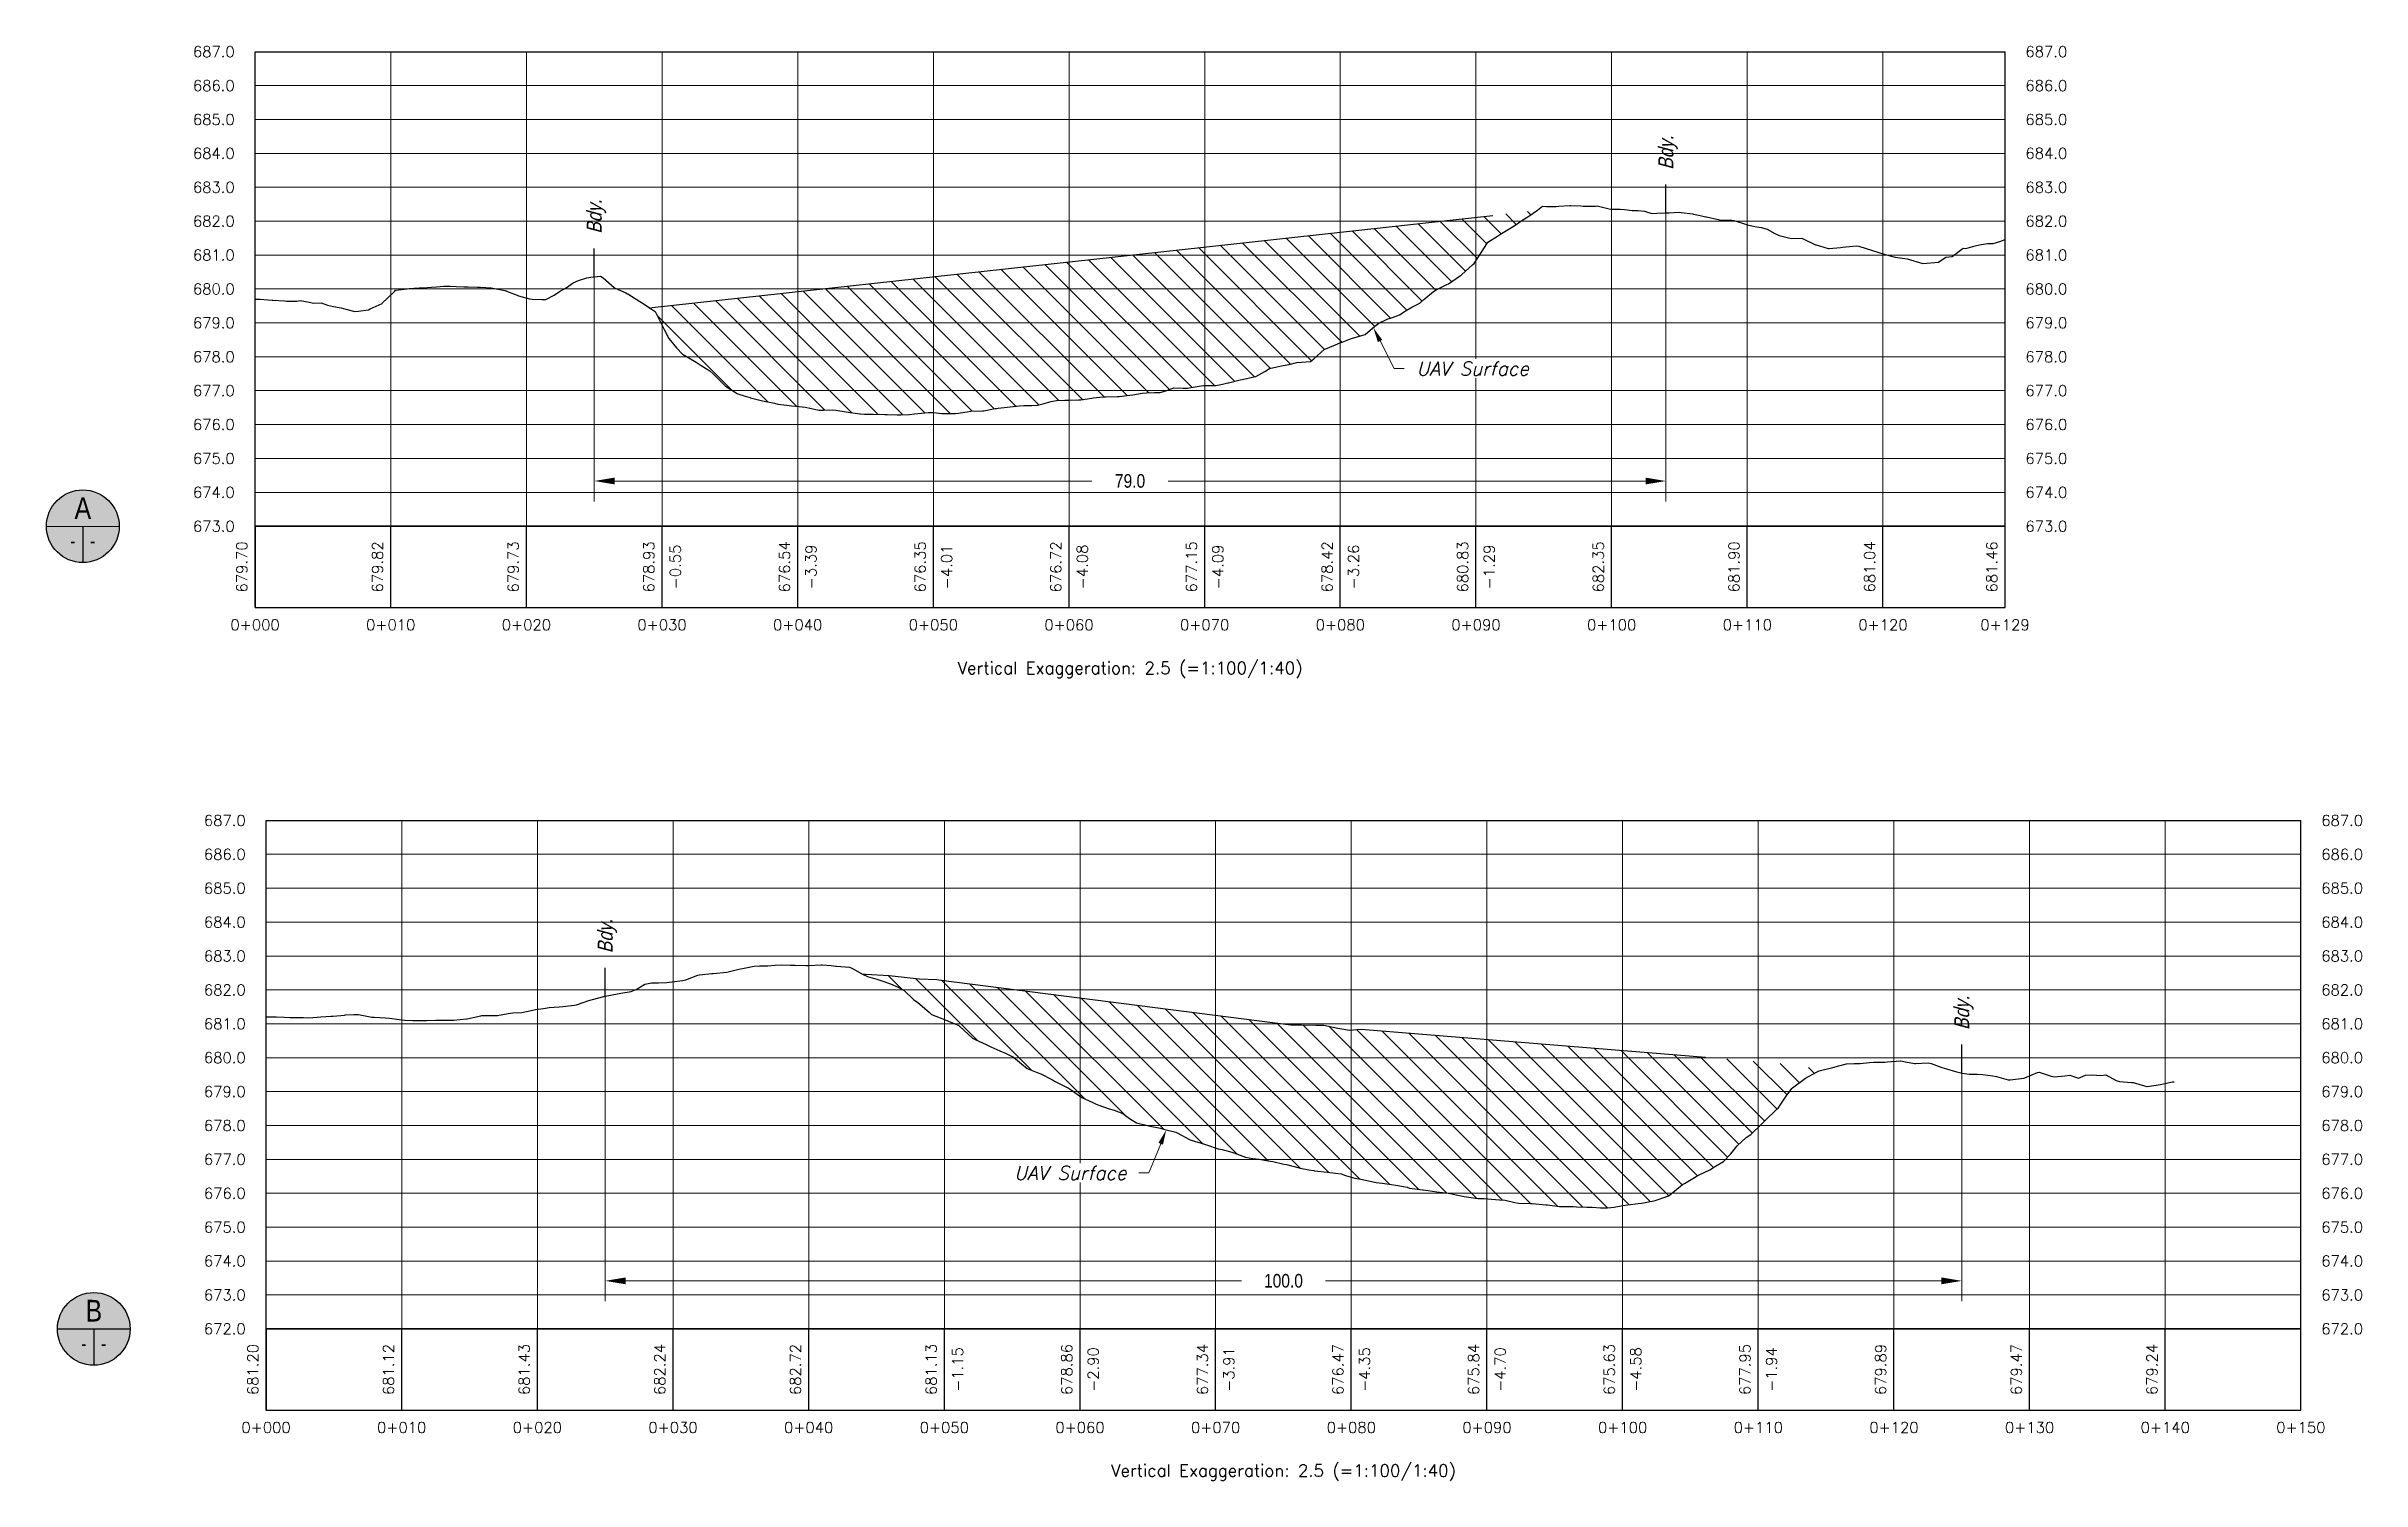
# Model space of a CAD drawing. Extents: x 562115 to 568244, y 6214387 to 6216356.
# Drawn here: x 564260.1 to 564430.7, y 6216187 to 6216292.8 of the extents above; entities that cross this region are included whole.
import ezdxf
from ezdxf import colors
from ezdxf.entities.mleader import LeaderData, LeaderLine
from ezdxf.enums import TextEntityAlignment as Align
from ezdxf.math import Vec2, Vec3

# ---------------------------------------------------------------- set-up
doc = ezdxf.new("R2010")
doc.units = 0
doc.header["$LTSCALE"] = 5
doc.linetypes.add('DASHED', pattern=[19.049999999999997, 12.7, -6.35])
doc.linetypes.add('foc-LSD', pattern=[8, 5, -3])
for name, color, linetype in [('C-ROAD-CORR-PATT', 150, 'Continuous'), ('C-ROAD-PROF', 1, 'DASHED'), ('C-ROAD-PROF-GRID-MAJR', 8, 'Continuous'), ('C-ROAD-PROF-TEXT', 250, 'Continuous'), ('C-ROAD-PROF-TICK', 7, 'Continuous'), ('C-ROAD-PROF-TITL', 11, 'Continuous'), ('C-ROAD-PROF-TTLB', 5, 'Continuous'), ('M-DESIGN', 250, 'Continuous'), ('M-DETAILS', 250, 'Continuous')]:
    doc.layers.add(name, color=color, linetype=linetype)
doc.styles.add('mapping1', font='calibri.ttf')
doc.styles.add('SIMPLEX', font='ARIALN.TTF')
doc.styles.get("Standard").update_dxf_attribs({"font": 'ARIALN.TTF'})
doc.dimstyles.new('M-PROFILE', dxfattribs={"dimscale": 5, "dimtxt": 0.45, "dimasz": 0.4, "dimexe": 0.2, "dimexo": 0, "dimgap": 0.35, "dimtad": 0, "dimdec": 1, "dimzin": 0, "dimdsep": 46, "dimtxsty": 'SIMPLEX', "dimcen": 0.1, "dimclrd": 256, "dimclre": 256, "dimclrt": 256, "dimaunit": 1, "dimadec": 4, "dimazin": 0, "dimtfac": 0.06, "dimtdec": 1, "dimtofl": 0, "dimtmove": 0, "dimatfit": 1, "dimldrblk": 'NONE', "dimfxl": 0.2, "dimtolj": 1, "dimtzin": 0, "dimlwd": 15, "dimlwe": 15, "dimarcsym": 0})

msp = doc.modelspace()

# ---------------------------------------------------------------- texts
at = {"layer": 'C-ROAD-PROF-TEXT', "color": 250, "linetype": 'Continuous', "lineweight": -3, "char_height": 0.7996388000000001}
for s, insert, attachment_point in [('{\\Fsimplex.shx|c0;687.0}', (564273.9654758958, 6216292.375765335), 6), ('{\\Fsimplex.shx|c0;\\C18;\\c0;687.0}', (564405.9065219449, 6216292.375765335), 4), ('{\\Fsimplex.shx|c0;686.0}', (564273.9654758958, 6216289.876894085), 6), ('{\\Fsimplex.shx|c0;\\C18;\\c0;686.0}', (564405.9065219449, 6216289.876894085), 4), ('{\\Fsimplex.shx|c0;685.0}', (564273.9654758958, 6216287.378022835), 6), ('{\\Fsimplex.shx|c0;\\C18;\\c0;685.0}', (564405.9065219449, 6216287.378022835), 4), ('{\\Fsimplex.shx|c0;684.0}', (564273.9654758958, 6216284.879151585), 6), ('{\\Fsimplex.shx|c0;\\C18;\\c0;684.0}', (564405.9065219449, 6216284.879151585), 4), ('{\\Fsimplex.shx|c0;683.0}', (564273.9654758958, 6216282.380280335), 6), ('{\\Fsimplex.shx|c0;\\C18;\\c0;683.0}', (564405.9065219449, 6216282.380280335), 4), ('{\\Fsimplex.shx|c0;682.0}', (564273.9654758958, 6216279.881409084), 6), ('{\\Fsimplex.shx|c0;\\C18;\\c0;682.0}', (564405.9065219449, 6216279.881409084), 4), ('{\\Fsimplex.shx|c0;681.0}', (564273.9654758958, 6216277.382537834), 6), ('{\\Fsimplex.shx|c0;\\C18;\\c0;681.0}', (564405.9065219449, 6216277.382537834), 4), ('{\\Fsimplex.shx|c0;680.0}', (564273.9654758958, 6216274.883666584), 6), ('{\\Fsimplex.shx|c0;\\C18;\\c0;680.0}', (564405.9065219449, 6216274.883666584), 4), ('{\\Fsimplex.shx|c0;679.0}', (564273.9654758958, 6216272.384795334), 6), ('{\\Fsimplex.shx|c0;\\C18;\\c0;679.0}', (564405.9065219449, 6216272.384795334), 4), ('{\\Fsimplex.shx|c0;678.0}', (564273.9654758958, 6216269.885924084), 6), ('{\\Fsimplex.shx|c0;\\C18;\\c0;678.0}', (564405.9065219449, 6216269.885924084), 4), ('{\\Fsimplex.shx|c0;677.0}', (564273.9654758958, 6216267.387052835), 6), ('{\\Fsimplex.shx|c0;\\C18;\\c0;677.0}', (564405.9065219449, 6216267.387052835), 4), ('{\\Fsimplex.shx|c0;676.0}', (564273.9654758958, 6216264.888181585), 6), ('{\\Fsimplex.shx|c0;\\C18;\\c0;676.0}', (564405.9065219449, 6216264.888181585), 4), ('{\\Fsimplex.shx|c0;675.0}', (564273.9654758958, 6216262.389310335), 6), ('{\\Fsimplex.shx|c0;\\C18;\\c0;675.0}', (564405.9065219449, 6216262.389310335), 4), ('{\\Fsimplex.shx|c0;674.0}', (564273.9654758958, 6216259.890439085), 6), ('{\\Fsimplex.shx|c0;\\C18;\\c0;674.0}', (564405.9065219449, 6216259.890439085), 4), ('{\\Fsimplex.shx|c0;673.0}', (564273.9654758958, 6216257.391567835), 6), ('{\\Fsimplex.shx|c0;\\C18;\\c0;673.0}', (564405.9065219449, 6216257.391567835), 4), ('{\\Fsimplex.shx|c0;0+000}', (564275.46529842, 6216250.519671938), 2), ('{\\Fsimplex.shx|c0;0+010}', (564285.46078342, 6216250.519671938), 2), ('{\\Fsimplex.shx|c0;0+020}', (564295.4562684201, 6216250.519671938), 2), ('{\\Fsimplex.shx|c0;0+030}', (564305.45175342, 6216250.519671938), 2), ('{\\Fsimplex.shx|c0;0+040}', (564315.44723842, 6216250.519671938), 2), ('{\\Fsimplex.shx|c0;0+050}', (564325.4427234201, 6216250.519671938), 2), ('{\\Fsimplex.shx|c0;0+060}', (564335.4382084201, 6216250.519671938), 2), ('{\\Fsimplex.shx|c0;0+070}', (564345.43369342, 6216250.519671938), 2), ('{\\Fsimplex.shx|c0;0+080}', (564355.42917842, 6216250.519671938), 2), ('{\\Fsimplex.shx|c0;0+090}', (564365.4246634201, 6216250.519671938), 2), ('{\\Fsimplex.shx|c0;0+100}', (564375.42014842, 6216250.519671938), 2), ('{\\Fsimplex.shx|c0;0+110}', (564385.41563342, 6216250.519671938), 2), ('{\\Fsimplex.shx|c0;0+120}', (564395.4111184201, 6216250.519671938), 2), ('{\\Fsimplex.shx|c0;0+129}', (564404.4066994207, 6216250.519671938), 2), ('{\\Fsimplex.shx|c0;687.0}', (564274.7746505291, 6216235.702813397), 6), ('{\\Fsimplex.shx|c0;\\C18;\\c0;687.0}', (564427.7061205787, 6216235.702813397), 4), ('{\\Fsimplex.shx|c0;686.0}', (564274.7746505291, 6216233.203942147), 6), ('{\\Fsimplex.shx|c0;\\C18;\\c0;686.0}', (564427.7061205787, 6216233.203942147), 4), ('{\\Fsimplex.shx|c0;685.0}', (564274.7746505291, 6216230.705070897), 6), ('{\\Fsimplex.shx|c0;\\C18;\\c0;685.0}', (564427.7061205787, 6216230.705070897), 4), ('{\\Fsimplex.shx|c0;684.0}', (564274.7746505291, 6216228.206199647), 6), ('{\\Fsimplex.shx|c0;\\C18;\\c0;684.0}', (564427.7061205787, 6216228.206199647), 4), ('{\\Fsimplex.shx|c0;683.0}', (564274.7746505291, 6216225.707328397), 6), ('{\\Fsimplex.shx|c0;\\C18;\\c0;683.0}', (564427.7061205787, 6216225.707328397), 4), ('{\\Fsimplex.shx|c0;682.0}', (564274.7746505291, 6216223.208457147), 6), ('{\\Fsimplex.shx|c0;\\C18;\\c0;682.0}', (564427.7061205787, 6216223.208457147), 4), ('{\\Fsimplex.shx|c0;681.0}', (564274.7746505291, 6216220.709585897), 6), ('{\\Fsimplex.shx|c0;\\C18;\\c0;681.0}', (564427.7061205787, 6216220.709585897), 4), ('{\\Fsimplex.shx|c0;680.0}', (564274.7746505291, 6216218.210714647), 6), ('{\\Fsimplex.shx|c0;\\C18;\\c0;680.0}', (564427.7061205787, 6216218.210714647), 4), ('{\\Fsimplex.shx|c0;679.0}', (564274.7746505291, 6216215.711843397), 6), ('{\\Fsimplex.shx|c0;\\C18;\\c0;679.0}', (564427.7061205787, 6216215.711843397), 4), ('{\\Fsimplex.shx|c0;678.0}', (564274.7746505291, 6216213.212972147), 6), ('{\\Fsimplex.shx|c0;\\C18;\\c0;678.0}', (564427.7061205787, 6216213.212972147), 4), ('{\\Fsimplex.shx|c0;677.0}', (564274.7746505291, 6216210.714100897), 6), ('{\\Fsimplex.shx|c0;\\C18;\\c0;677.0}', (564427.7061205787, 6216210.714100897), 4), ('{\\Fsimplex.shx|c0;676.0}', (564274.7746505291, 6216208.215229647), 6), ('{\\Fsimplex.shx|c0;\\C18;\\c0;676.0}', (564427.7061205787, 6216208.215229647), 4), ('{\\Fsimplex.shx|c0;675.0}', (564274.7746505291, 6216205.716358397), 6), ('{\\Fsimplex.shx|c0;\\C18;\\c0;675.0}', (564427.7061205787, 6216205.716358397), 4), ('{\\Fsimplex.shx|c0;674.0}', (564274.7746505291, 6216203.217487147), 6), ('{\\Fsimplex.shx|c0;\\C18;\\c0;674.0}', (564427.7061205787, 6216203.217487147), 4), ('{\\Fsimplex.shx|c0;673.0}', (564274.7746505291, 6216200.718615897), 6), ('{\\Fsimplex.shx|c0;\\C18;\\c0;673.0}', (564427.7061205787, 6216200.718615897), 4), ('{\\Fsimplex.shx|c0;672.0}', (564274.7746505291, 6216198.219744647), 6), ('{\\Fsimplex.shx|c0;\\C18;\\c0;672.0}', (564427.7061205787, 6216198.219744647), 4), ('{\\Fsimplex.shx|c0;0+000}', (564276.2744730534, 6216191.347848751), 2), ('{\\Fsimplex.shx|c0;0+010}', (564286.2699580534, 6216191.347848751), 2), ('{\\Fsimplex.shx|c0;0+020}', (564296.2654430533, 6216191.347848751), 2), ('{\\Fsimplex.shx|c0;0+030}', (564306.2609280533, 6216191.347848751), 2), ('{\\Fsimplex.shx|c0;0+040}', (564316.2564130534, 6216191.347848751), 2), ('{\\Fsimplex.shx|c0;0+050}', (564326.2518980533, 6216191.347848751), 2), ('{\\Fsimplex.shx|c0;0+060}', (564336.2473830533, 6216191.347848751), 2), ('{\\Fsimplex.shx|c0;0+070}', (564346.2428680534, 6216191.347848751), 2), ('{\\Fsimplex.shx|c0;0+080}', (564356.2383530533, 6216191.347848751), 2), ('{\\Fsimplex.shx|c0;0+090}', (564366.2338380533, 6216191.347848751), 2), ('{\\Fsimplex.shx|c0;0+100}', (564376.2293230534, 6216191.347848751), 2), ('{\\Fsimplex.shx|c0;0+110}', (564386.2248080533, 6216191.347848751), 2), ('{\\Fsimplex.shx|c0;0+120}', (564396.2202930533, 6216191.347848751), 2), ('{\\Fsimplex.shx|c0;0+130}', (564406.2157780534, 6216191.347848751), 2), ('{\\Fsimplex.shx|c0;0+140}', (564416.2112630534, 6216191.347848751), 2), ('{\\Fsimplex.shx|c0;0+150}', (564426.2062980544, 6216191.347848751), 2)]:
    msp.add_mtext(s, dxfattribs=dict(at, insert=insert, attachment_point=attachment_point))
at = {"layer": 'C-ROAD-PROF-TEXT', "color": 250, "linetype": 'Continuous', "lineweight": -3, "char_height": 0.7996388000000001, "rotation": 90}
for s, insert, attachment_point in [('{\\Fsimplex.shx|c0;679.70}', (564274.8905580326, 6216254.392922375), 8), ('{\\Fsimplex.shx|c0;679.82}', (564284.8860430326, 6216254.392922375), 8), ('{\\Fsimplex.shx|c0;679.73}', (564294.8815280326, 6216254.392922375), 8), ('{\\Fsimplex.shx|c0;678.93}', (564304.8770130326, 6216254.392922375), 8), ('{\\Fsimplex.shx|c0;-0.55}', (564306.0264938076, 6216254.392922375), 2), ('{\\Fsimplex.shx|c0;676.54}', (564314.8724980326, 6216254.392922375), 8), ('{\\Fsimplex.shx|c0;-3.39}', (564316.0219788075, 6216254.392922375), 2), ('{\\Fsimplex.shx|c0;676.35}', (564324.8679830326, 6216254.392922375), 8), ('{\\Fsimplex.shx|c0;-4.01}', (564326.0174638075, 6216254.392922375), 2), ('{\\Fsimplex.shx|c0;676.72}', (564334.8634680326, 6216254.392922375), 8), ('{\\Fsimplex.shx|c0;-4.08}', (564336.0129488074, 6216254.392922375), 2), ('{\\Fsimplex.shx|c0;677.15}', (564344.8589530326, 6216254.392922375), 8), ('{\\Fsimplex.shx|c0;-4.09}', (564346.0084338075, 6216254.392922375), 2), ('{\\Fsimplex.shx|c0;678.42}', (564354.8544380326, 6216254.392922375), 8), ('{\\Fsimplex.shx|c0;-3.26}', (564356.0039188075, 6216254.392922375), 2), ('{\\Fsimplex.shx|c0;680.83}', (564364.8499230326, 6216254.392922375), 8), ('{\\Fsimplex.shx|c0;-1.29}', (564365.9994038075, 6216254.392922375), 2), ('{\\Fsimplex.shx|c0;682.35}', (564374.8454080326, 6216254.392922375), 8), ('{\\Fsimplex.shx|c0;681.90}', (564384.8408930326, 6216254.392922375), 8), ('{\\Fsimplex.shx|c0;681.04}', (564394.8363780326, 6216254.392922375), 8), ('{\\Fsimplex.shx|c0;681.46}', (564403.8319590332, 6216254.392922375), 8), ('{\\Fsimplex.shx|c0;681.20}', (564275.6997326659, 6216195.221099188), 8), ('{\\Fsimplex.shx|c0;681.12}', (564285.6952176659, 6216195.221099188), 8), ('{\\Fsimplex.shx|c0;681.43}', (564295.690702666, 6216195.221099188), 8), ('{\\Fsimplex.shx|c0;682.24}', (564305.6861876659, 6216195.221099188), 8), ('{\\Fsimplex.shx|c0;682.72}', (564315.6816726659, 6216195.221099188), 8), ('{\\Fsimplex.shx|c0;681.13}', (564325.6771576658, 6216195.221099188), 8), ('{\\Fsimplex.shx|c0;-1.15}', (564326.8266384408, 6216195.221099188), 2), ('{\\Fsimplex.shx|c0;678.86}', (564335.6726426659, 6216195.221099188), 8), ('{\\Fsimplex.shx|c0;-2.90}', (564336.8221234408, 6216195.221099188), 2), ('{\\Fsimplex.shx|c0;677.34}', (564345.6681276659, 6216195.221099188), 8), ('{\\Fsimplex.shx|c0;-3.91}', (564346.8176084408, 6216195.221099188), 2), ('{\\Fsimplex.shx|c0;676.47}', (564355.6636126658, 6216195.221099188), 8), ('{\\Fsimplex.shx|c0;-4.35}', (564356.8130934408, 6216195.221099188), 2), ('{\\Fsimplex.shx|c0;675.84}', (564365.6590976659, 6216195.221099188), 8), ('{\\Fsimplex.shx|c0;-4.70}', (564366.8085784408, 6216195.221099188), 2), ('{\\Fsimplex.shx|c0;675.63}', (564375.6545826659, 6216195.221099188), 8), ('{\\Fsimplex.shx|c0;-4.58}', (564376.8040634408, 6216195.221099188), 2), ('{\\Fsimplex.shx|c0;677.95}', (564385.6500676658, 6216195.221099188), 8), ('{\\Fsimplex.shx|c0;-1.94}', (564386.7995484408, 6216195.221099188), 2), ('{\\Fsimplex.shx|c0;679.89}', (564395.6455526659, 6216195.221099188), 8), ('{\\Fsimplex.shx|c0;679.47}', (564405.6410376659, 6216195.221099188), 8), ('{\\Fsimplex.shx|c0;679.24}', (564415.6365226659, 6216195.221099188), 8)]:
    msp.add_mtext(s, dxfattribs=dict(at, insert=insert, attachment_point=attachment_point))
at = {"layer": 'C-ROAD-PROF-TITL', "color": 250, "linetype": 'Continuous', "lineweight": -3, "char_height": 0.8995936500000001, "attachment_point": 2}
for insert in [(564339.9359989204, 6216247.396082834), (564351.2403855539, 6216188.224259647)]:
    msp.add_mtext('{\\Fsimplex.shx|c0;\\C18;\\c0;Vertical Exaggeration: 2.5 (=1:100/1:40)}', dxfattribs=dict(at, insert=insert))

# ---------------------------------------------------------------- blocks, each defined once
blk = doc.blocks.new('M-MATCH')
at = {"layer": 'M-DETAILS', "true_color": 0xffffff}
h = blk.add_hatch(color=7, dxfattribs=at)
h.dxf.hatch_style = 1
edge = h.paths.add_edge_path()
edge.add_arc((0, 0), 5.363630192340392, 0, 360)
at = {"layer": 'M-DETAILS', "flags": 128}
for points in [[(-5.363630192340392, 6.568552546859764e-16), (5.363630192340392, 0)], [(0, 0), (0, -5.363630192354321)]]:
    blk.add_lwpolyline(points, dxfattribs=at)
at = {"layer": 'M-DETAILS'}
blk.add_circle((0, 0), 5.363630192340392, dxfattribs=at)
at = {"style": 'SIMPLEX'}
blk.add_attdef('A', text='', height=3.2, dxfattribs=at).set_placement((0, 2.681815095618367), align=Align.MIDDLE_CENTER)
blk.add_attdef('0', text='', height=2, dxfattribs=at).set_placement((-1.079723086307058, -2.178359013539739), align=Align.MIDDLE_RIGHT)
blk.add_attdef('0', text='', height=2, dxfattribs=at).set_placement((1.079723086226731, -2.178359013539739), align=Align.MIDDLE_LEFT)
blk = doc.blocks.new('M-FEATURE')
at = {"layer": 'M-DETAILS', "flags": 128}
blk.add_lwpolyline([(0, 0), (0, 4.188789087347686)], dxfattribs=at)
at = {"style": 'SIMPLEX', "oblique": 15}
blk.add_attdef('FEATURE', text='', height=2.2, rotation=90, dxfattribs=at).set_placement((0, 6.341345233842731), align=Align.MIDDLE_LEFT)
blk = doc.blocks.new('*D466')
at = {"layer": 'M-DETAILS', "linetype": 'Continuous', "lineweight": 15, "transparency": 16777216}
for p, q in [((564301.2631855534, 6216222.739505189), (564301.2631855534, 6216200.259397679)), ((564401.2175855545, 6216217.083240988), (564401.2175855545, 6216200.259397679)), ((564302.7631855534, 6216201.759397679), (564348.1465929209, 6216201.759397679)), ((564399.7175855545, 6216201.759397679), (564354.334178187, 6216201.759397679))]:
    blk.add_line(p, q, dxfattribs=at)
at = {"layer": 'M-DETAILS', "transparency": 16777216}
for points in [[(564302.7631855534, 6216202.009397679), (564302.7631855534, 6216201.509397679), (564301.2631855534, 6216201.759397679)], [(564399.7175855545, 6216202.009397679), (564399.7175855545, 6216201.509397679), (564401.2175855545, 6216201.759397679)]]:
    blk.add_solid(points, dxfattribs=at)
at = {"layer": 'M-DETAILS', "lineweight": 20, "transparency": 16777216, "insert": (564351.2403855539, 6216201.759397679), "char_height": 1, "attachment_point": 5, "style": 'SIMPLEX'}
blk.add_mtext('\\A1;100.0', dxfattribs=at)
blk = doc.blocks.new('_None')
blk = doc.blocks.new('*D467')
at = {"layer": 'M-DETAILS', "linetype": 'Continuous', "lineweight": 15, "transparency": 16777216}
for p, q in [((564379.4179869207, 6216280.500089264), (564379.4179869207, 6216259.226172105)), ((564300.45401092, 6216275.784256707), (564300.45401092, 6216259.226172105)), ((564301.95401092, 6216260.726172105), (564337.1256305712, 6216260.726172105)), ((564377.9179869207, 6216260.726172105), (564342.7463672695, 6216260.726172105))]:
    blk.add_line(p, q, dxfattribs=at)
at = {"layer": 'M-DETAILS', "transparency": 16777216}
for points in [[(564301.95401092, 6216260.976172105), (564301.95401092, 6216260.476172105), (564300.45401092, 6216260.726172105)], [(564377.9179869207, 6216260.976172105), (564377.9179869207, 6216260.476172105), (564379.4179869207, 6216260.726172105)]]:
    blk.add_solid(points, dxfattribs=at)
at = {"layer": 'M-DETAILS', "lineweight": 20, "transparency": 16777216, "insert": (564339.9359989204, 6216260.726172105), "char_height": 1, "attachment_point": 5, "style": 'SIMPLEX'}
blk.add_mtext('\\A1;79.0', dxfattribs=at)

# ---------------------------------------------------------------- hatches: boundary and pattern name
at = {"layer": 'C-ROAD-CORR-PATT', "linetype": 'Continuous', "lineweight": 15, "true_color": 0xffc6b3}
h = msp.add_hatch(dxfattribs=at)
h.set_pattern_fill('ANSI31', color=31, scale=0.3998194, angle=90, style=0)
h.set_pattern_definition([(135, (564304.5379181387, 6216273.478211807), (-0.8976201535430492, -0.897620153543049), [])])
h.paths.add_polyline_path([(564304.5379181387, 6216273.478211807), (564304.5379181387, 6216273.480272144), (564304.7138840903, 6216273.511957232), (564369.046848681, 6216280.572159946), (564369.048128806, 6216280.572261993), (564369.9786149316, 6216280.705753679), (564369.9678594788, 6216280.697484617), (564369.3251180605, 6216280.2608868), (564368.8143219453, 6216279.928628966), (564368.3190520058, 6216279.591744391), (564367.9115211277, 6216279.352226946), (564367.3129859512, 6216278.979519763), (564367.008720311, 6216278.770680767), (564366.3069198965, 6216278.32336857), (564366.1059194934, 6216278.018459456), (564365.3008538419, 6216276.768375283), (564365.2031186767, 6216276.686400905), (564364.3486647545, 6216275.91618203), (564364.3003178589, 6216275.873665213), (564364.2947877874, 6216275.868653459), (564363.3975170422, 6216275.259111719), (564363.2887217327, 6216275.206083466), (564362.4947162246, 6216274.81678778), (564362.282655678, 6216274.698593176), (564361.5919154079, 6216274.097048149), (564361.2765896234, 6216273.829099246), (564360.6891145903, 6216273.543013439), (564360.2705235688, 6216273.289739003), (564359.7863137736, 6216272.976207344), (564359.2644575142, 6216272.773804596), (564358.8835129569, 6216272.669714394), (564358.2583914595, 6216272.372386429), (564357.9807121393, 6216272.129600661), (564357.2523254048, 6216271.525599261), (564357.0779113225, 6216271.471371579), (564356.2462593503, 6216271.227973712), (564356.1751105048, 6216271.206697709), (564355.5530886403, 6216270.970776309), (564355.2723096882, 6216270.869024278), (564355.2401932956, 6216270.8512816), (564354.3695088705, 6216270.463197294), (564354.234127241, 6216270.410699424), (564353.4667080537, 6216269.745593041), (564353.2280611864, 6216269.533481202), (564352.5639072361, 6216269.498554493), (564352.2219951318, 6216269.473988994), (564351.6611064194, 6216269.316688783), (564351.2159290771, 6216269.245463043), (564350.7583056018, 6216269.148311468), (564350.2098630224, 6216269.014089845), (564349.8555047851, 6216268.792582219), (564349.2037969679, 6216268.431114254), (564348.9527039675, 6216268.391882457), (564348.1977309132, 6216268.215506769), (564348.0499031508, 6216268.175436048), (564347.1916648586, 6216267.968752233), (564347.1471023331, 6216267.961040312), (564346.7575125223, 6216267.877361661), (564346.2443015164, 6216267.76915988), (564346.185598804, 6216267.760720553), (564345.3415006987, 6216267.761192223), (564345.1795327493, 6216267.754934551), (564344.438699882, 6216267.624896531), (564344.1734666948, 6216267.567317407), (564343.8397203147, 6216267.582395485), (564343.1674006401, 6216267.601486594), (564342.6330982468, 6216267.391478816), (564342.1613345855, 6216267.248213035), (564341.7302974301, 6216267.262576994), (564341.1552685308, 6216267.237538262), (564340.8274966124, 6216267.202048309), (564340.1492024763, 6216267.082081184), (564339.9246957956, 6216267.046253599), (564339.1431364217, 6216266.952294041), (564339.021894978, 6216266.950033004), (564338.137070367, 6216266.935774108), (564338.1190941613, 6216266.934113656), (564337.9619364042, 6216266.922039702), (564337.2162933446, 6216266.860888206), (564337.1310043123, 6216266.838447362), (564336.313492527, 6216266.715554669), (564336.1249382577, 6216266.700206757), (564335.4106917103, 6216266.677367693), (564335.1188722032, 6216266.676614529), (564334.5078908927, 6216266.656512759), (564334.1128061485, 6216266.588048612), (564333.605090076, 6216266.435258334), (564333.1067400938, 6216266.311470103), (564332.7022892584, 6216266.304449355), (564332.1006740392, 6216266.296038824), (564331.7994884416, 6216266.257948887), (564331.0946079846, 6216266.199171011), (564330.207647707, 6216266.105847426), (564330.08854193, 6216266.082921272), (564329.9938868072, 6216266.079524716), (564329.1663602872, 6216265.907371769), (564329.0910859896, 6216265.89260112), (564329.0824758753, 6216265.89189491), (564328.1882851728, 6216265.863829111), (564328.0764098207, 6216265.859542792), (564327.2854843552, 6216265.725163276), (564327.0703437661, 6216265.707255943), (564326.3826835385, 6216265.710795294), (564326.0642777114, 6216265.706086725), (564325.4798827209, 6216265.767079544), (564325.0582116568, 6216265.788863049), (564324.5770819043, 6216265.739174555), (564324.0521456022, 6216265.670418003), (564323.6742810865, 6216265.622815397), (564323.0460795476, 6216265.595148039), (564322.7714802698, 6216265.605533795), (564322.0400134929, 6216265.634558281), (564321.8686794522, 6216265.63257753), (564321.0339474384, 6216265.651695371), (564320.9658786355, 6216265.649818059), (564320.3707841701, 6216265.662460231), (564320.0630778178, 6216265.667572492), (564320.0278813837, 6216265.667901566), (564319.1602770011, 6216265.799386921), (564319.0218153291, 6216265.828932132), (564318.2574761835, 6216265.950893208), (564318.0157492744, 6216265.979581515), (564317.3546753668, 6216265.94709643), (564317.0096832198, 6216265.946521058), (564316.4518745492, 6216266.068884267), (564316.0036171651, 6216266.172668308), (564315.5490737323, 6216266.217750618), (564314.9975511106, 6216266.259127573), (564314.6462729147, 6216266.30832734), (564313.991485056, 6216266.397270954), (564313.743472098, 6216266.473258425), (564312.9854190013, 6216266.61215495), (564312.8406712805, 6216266.628143821), (564311.9793529466, 6216266.86734111), (564311.9378704637, 6216266.885514704), (564311.5752080531, 6216266.9925653), (564311.0350696461, 6216267.160357891), (564310.973286892, 6216267.175552954), (564310.1322688285, 6216267.728297433), (564309.9672208375, 6216267.856485756), (564309.2294680118, 6216268.61301264), (564308.9611547828, 6216268.851981433), (564308.3266671941, 6216269.241342088), (564307.9550887281, 6216269.488197834), (564307.4238663773, 6216269.794966563), (564306.9490226735, 6216270.070461435), (564306.5210655597, 6216270.552768717), (564305.942956619, 6216271.240628581), (564305.618264743, 6216271.892864619), (564304.9368905643, 6216273.216705197), (564304.7154639263, 6216273.360074806)])
h = msp.add_hatch(dxfattribs=at)
h.set_pattern_fill('ANSI31', color=31, scale=0.3998194, angle=90, style=0)
h.set_pattern_definition([(135, (564320.1971700302, 6216224.382519756), (-0.8976201535430492, -0.897620153543049), [])])
h.paths.add_polyline_path([(564320.1971700302, 6216224.382519756), (564320.4259530724, 6216224.362020785), (564320.4381539631, 6216224.361025616), (564322.1744936387, 6216224.265289698), (564324.4070185579, 6216224.021540789), (564325.6910493682, 6216223.970936672), (564325.9826294745, 6216223.922454569), (564326.0165948318, 6216223.919302675), (564351.7930917386, 6216220.634001914), (564352.5760202876, 6216220.640940854), (564353.6126989934, 6216220.60412551), (564354.2059818767, 6216220.606389094), (564355.2448950617, 6216220.376972741), (564356.1074633718, 6216220.250962003), (564356.9714767803, 6216220.302395226), (564387.2399478533, 6216217.852260151), (564387.3987340117, 6216217.82895682), (564389.1352905065, 6216217.623881713), (564389.2356973852, 6216217.602029848), (564391.0513281237, 6216217.322213092), (564391.0148201899, 6216217.313566284), (564390.7027612523, 6216217.245647181), (564390.4547633977, 6216217.112229834), (564389.6966951975, 6216216.693264048), (564388.7428080876, 6216215.979094878), (564388.6906291429, 6216215.9403651), (564388.2866313979, 6216215.367280551), (564387.6845630883, 6216214.502504163), (564387.6068020364, 6216214.435479381), (564386.6784970335, 6216213.536758153), (564386.4707959859, 6216213.313162789), (564385.672430979, 6216212.560783397), (564385.3347899354, 6216212.32167303), (564384.6663649244, 6216211.718810556), (564384.1987838849, 6216211.133347902), (564383.6602988697, 6216210.548391815), (564383.0627778345, 6216210.214355455), (564382.6542328151, 6216209.944715851), (564381.9267717839, 6216209.598254333), (564381.6481667605, 6216209.442262096), (564380.7907657333, 6216208.936592959), (564380.6421007059, 6216208.856818838), (564379.654759683, 6216208.049950322), (564379.6360346513, 6216208.03289571), (564379.49105528, 6216207.983555808), (564378.6299685966, 6216207.677203618), (564378.5187536327, 6216207.658812545), (564377.623902542, 6216207.474792874), (564377.3827475823, 6216207.453972986), (564376.6178364875, 6216207.36616351), (564376.2467415316, 6216207.304941613), (564375.6117704328, 6216207.184670787), (564375.1107354801, 6216207.152812977), (564374.6057043781, 6216207.135414752), (564373.9747294296, 6216207.198045861), (564373.5996383235, 6216207.199623307), (564372.838723379, 6216207.227163079), (564372.5935722688, 6216207.23271154), (564371.7027173286, 6216207.230185182), (564371.5875062143, 6216207.244568644), (564370.6954791639, 6216207.353228606), (564370.5814401597, 6216207.368868069), (564370.5667112783, 6216207.369010148), (564369.575374105, 6216207.451110106), (564369.4307052279, 6216207.454779087), (564368.5693080504, 6216207.481598136), (564368.2946991774, 6216207.531070725), (564367.5632419958, 6216207.698888652), (564367.1586931269, 6216207.724303169), (564366.5571759412, 6216207.77380167), (564366.0226870764, 6216207.829209425), (564365.5511098866, 6216207.839790796), (564364.8866810258, 6216207.925006876), (564364.5450438319, 6216207.97951064), (564363.7506749744, 6216208.148390883), (564363.5389777774, 6216208.195784489), (564363.3707388823, 6216208.217941902), (564362.5329117227, 6216208.329134738), (564361.8999030457, 6216208.416119819), (564361.526845668, 6216208.46606394), (564361.4786628735, 6216208.468146469), (564360.5207796134, 6216208.602914353), (564360.342656822, 6216208.658272769), (564359.5147135587, 6216208.804984543), (564359.2066507713, 6216208.856023991), (564358.508647504, 6216208.949177112), (564358.0706447209, 6216209.016197184), (564357.5025814495, 6216209.140565572), (564356.9346386704, 6216209.264132682), (564356.4965153948, 6216209.31992664), (564355.7986326199, 6216209.532796312), (564355.4904493403, 6216209.654521191), (564354.6626265695, 6216209.744551859), (564354.4843832856, 6216209.770852869), (564353.5266205189, 6216209.87645901), (564353.4783172309, 6216209.882770835), (564353.1043269277, 6216209.947855676), (564352.4722511765, 6216210.05980561), (564352.3906144687, 6216210.081987345), (564351.4661851218, 6216210.331677239), (564351.2546084182, 6216210.37195306), (564350.4601190671, 6216210.548045836), (564350.1186023677, 6216210.597646569), (564349.4540530125, 6216210.721376094), (564348.9825963173, 6216210.785211242), (564348.447986958, 6216210.867574127), (564347.8465902667, 6216211.105827067), (564347.4419209033, 6216211.254462266), (564346.7105842151, 6216211.445029874), (564346.4358548486, 6216211.50407645), (564345.5745781646, 6216211.796515224), (564345.429788794, 6216211.837804252), (564344.4385721142, 6216212.120465697), (564344.4237227394, 6216212.124666344), (564344.3087508096, 6216212.189609229), (564343.4176566848, 6216212.681980533), (564343.3025660638, 6216212.713225524), (564342.4115906301, 6216212.937883513), (564342.1665600133, 6216213.0052767), (564341.4055245756, 6216213.153899339), (564341.0305539628, 6216213.265441107), (564340.3994585209, 6216213.414026458), (564339.8945479124, 6216213.73497933), (564339.3933924662, 6216214.104345067), (564338.758541862, 6216214.334720287), (564338.3873264117, 6216214.446202343), (564337.6225358114, 6216214.71750454), (564337.3812603571, 6216214.815015484), (564337.1895151833, 6216214.89724703), (564336.3751943024, 6216215.268624425), (564335.5131746852, 6216215.879993548), (564335.3691282478, 6216215.979774999), (564335.3505237107, 6216215.989224312), (564334.3630621933, 6216216.475646064), (564334.2145176602, 6216216.581381681), (564333.3569961386, 6216217.029211354), (564333.0785116098, 6216217.113683431), (564332.350930084, 6216217.403441912), (564331.9425055592, 6216217.760453667), (564331.3448640293, 6216218.258150126), (564330.8064995077, 6216218.517868662), (564330.3387979747, 6216218.725790204), (564329.6704934571, 6216219.02086558), (564329.3327319201, 6216219.183102299), (564328.5344874065, 6216219.556599325), (564328.3266658654, 6216219.639273818), (564327.3984813561, 6216220.518882549), (564327.3205998109, 6216220.588212932), (564326.7175985671, 6216220.8327539), (564326.3145337562, 6216220.990802969), (564326.2624753058, 6216221.018508272), (564325.3084677015, 6216221.402754338), (564325.1264692554, 6216221.569673697), (564324.302401647, 6216222.287405334), (564323.9904632049, 6216222.508208198), (564323.2963355924, 6216223.174463266), (564322.8544571544, 6216223.414446784), (564322.2902695377, 6216223.644730251), (564321.7184511039, 6216223.849088123), (564321.2842034831, 6216223.989938398), (564320.5824450535, 6216224.203726873), (564320.2781374286, 6216224.337044114)])

# ---------------------------------------------------------------- linework, layer by layer
at = {"layer": 'C-ROAD-PROF', "color": 250, "linetype": 'foc-LSD', "lineweight": -3, "ltscale": 2.5, "flags": 128}
for points in [[(564304.5379181387, 6216273.480272145), (564304.7138840903, 6216273.511957234), (564369.046848681, 6216280.572159948), (564369.048128806, 6216280.572261995), (564369.994825964, 6216280.708079388)], [(564320.1808774614, 6216224.383979572), (564320.4259530724, 6216224.362020786), (564320.4381539631, 6216224.361025617), (564322.1744936387, 6216224.2652897), (564324.4070185579, 6216224.021540791), (564325.6910493682, 6216223.970936673), (564325.9826294745, 6216223.922454571), (564326.0165948318, 6216223.919302677), (564351.7930917386, 6216220.634001916), (564352.5760202876, 6216220.640940856), (564353.6126989934, 6216220.604125512), (564354.2059818767, 6216220.606389096), (564355.2448950617, 6216220.376972743), (564356.1074633718, 6216220.250962005), (564356.9714767803, 6216220.302395227), (564387.2399478533, 6216217.852260153), (564387.3987340117, 6216217.828956822), (564389.1352905065, 6216217.623881715), (564389.2356973852, 6216217.60202985), (564391.0524578247, 6216217.322038989)]]:
    msp.add_lwpolyline(points, dxfattribs=at)
at = {"layer": 'C-ROAD-PROF-GRID-MAJR', "color": 254, "linetype": 'Continuous', "lineweight": 15, "true_color": 0xcccccc}
for p, q in [((564275.46529842, 6216292.375765335), (564404.4066994207, 6216292.375765335)), ((564275.46529842, 6216257.391567835), (564275.46529842, 6216292.375765335)), ((564285.46078342, 6216257.391567835), (564285.46078342, 6216292.375765335)), ((564295.4562684201, 6216257.391567835), (564295.4562684201, 6216292.375765335)), ((564305.45175342, 6216257.391567835), (564305.45175342, 6216292.375765335)), ((564315.44723842, 6216257.391567835), (564315.44723842, 6216292.375765335)), ((564325.4427234201, 6216257.391567835), (564325.4427234201, 6216292.375765335)), ((564335.4382084201, 6216257.391567835), (564335.4382084201, 6216292.375765335)), ((564345.43369342, 6216257.391567835), (564345.43369342, 6216292.375765335)), ((564355.42917842, 6216257.391567835), (564355.42917842, 6216292.375765335)), ((564365.4246634201, 6216257.391567835), (564365.4246634201, 6216292.375765335)), ((564375.42014842, 6216257.391567835), (564375.42014842, 6216292.375765335)), ((564385.41563342, 6216257.391567835), (564385.41563342, 6216292.375765335)), ((564395.4111184201, 6216257.391567835), (564395.4111184201, 6216292.375765335)), ((564404.4066994207, 6216257.391567835), (564404.4066994207, 6216292.375765335)), ((564275.46529842, 6216289.876894085), (564404.4066994207, 6216289.876894085)), ((564275.46529842, 6216287.378022835), (564404.4066994207, 6216287.378022835)), ((564275.46529842, 6216284.879151585), (564404.4066994207, 6216284.879151585)), ((564275.46529842, 6216282.380280335), (564404.4066994207, 6216282.380280335)), ((564275.46529842, 6216279.881409084), (564404.4066994207, 6216279.881409084)), ((564275.46529842, 6216277.382537834), (564404.4066994207, 6216277.382537834)), ((564275.46529842, 6216274.883666584), (564404.4066994207, 6216274.883666584)), ((564275.46529842, 6216272.384795334), (564404.4066994207, 6216272.384795334)), ((564275.46529842, 6216269.885924084), (564404.4066994207, 6216269.885924084)), ((564275.46529842, 6216267.387052835), (564404.4066994207, 6216267.387052835)), ((564275.46529842, 6216264.888181585), (564404.4066994207, 6216264.888181585)), ((564275.46529842, 6216262.389310335), (564404.4066994207, 6216262.389310335)), ((564275.46529842, 6216259.890439085), (564404.4066994207, 6216259.890439085)), ((564275.46529842, 6216257.391567835), (564404.4066994207, 6216257.391567835)), ((564276.2744730534, 6216235.702813397), (564426.2062980544, 6216235.702813397)), ((564276.2744730534, 6216198.219744647), (564276.2744730534, 6216235.702813397)), ((564286.2699580534, 6216198.219744647), (564286.2699580534, 6216235.702813397)), ((564296.2654430533, 6216198.219744647), (564296.2654430533, 6216235.702813397)), ((564306.2609280533, 6216198.219744647), (564306.2609280533, 6216235.702813397)), ((564316.2564130534, 6216198.219744647), (564316.2564130534, 6216235.702813397)), ((564326.2518980533, 6216198.219744647), (564326.2518980533, 6216235.702813397)), ((564336.2473830533, 6216198.219744647), (564336.2473830533, 6216235.702813397)), ((564346.2428680534, 6216198.219744647), (564346.2428680534, 6216235.702813397)), ((564356.2383530533, 6216198.219744647), (564356.2383530533, 6216235.702813397)), ((564366.2338380533, 6216198.219744647), (564366.2338380533, 6216235.702813397)), ((564376.2293230534, 6216198.219744647), (564376.2293230534, 6216235.702813397)), ((564386.2248080533, 6216198.219744647), (564386.2248080533, 6216235.702813397)), ((564396.2202930533, 6216198.219744647), (564396.2202930533, 6216235.702813397)), ((564406.2157780534, 6216198.219744647), (564406.2157780534, 6216235.702813397)), ((564416.2112630534, 6216198.219744647), (564416.2112630534, 6216235.702813397)), ((564426.2062980544, 6216198.219744647), (564426.2062980544, 6216235.702813397)), ((564276.2744730534, 6216233.203942147), (564426.2062980544, 6216233.203942147)), ((564276.2744730534, 6216230.705070897), (564426.2062980544, 6216230.705070897)), ((564276.2744730534, 6216228.206199647), (564426.2062980544, 6216228.206199647)), ((564276.2744730534, 6216225.707328397), (564426.2062980544, 6216225.707328397)), ((564276.2744730534, 6216223.208457147), (564426.2062980544, 6216223.208457147)), ((564276.2744730534, 6216220.709585897), (564426.2062980544, 6216220.709585897)), ((564276.2744730534, 6216218.210714647), (564426.2062980544, 6216218.210714647)), ((564276.2744730534, 6216215.711843397), (564426.2062980544, 6216215.711843397)), ((564276.2744730534, 6216213.212972147), (564426.2062980544, 6216213.212972147)), ((564276.2744730534, 6216210.714100897), (564426.2062980544, 6216210.714100897)), ((564276.2744730534, 6216208.215229647), (564426.2062980544, 6216208.215229647)), ((564276.2744730534, 6216205.716358397), (564426.2062980544, 6216205.716358397)), ((564276.2744730534, 6216203.217487147), (564426.2062980544, 6216203.217487147)), ((564276.2744730534, 6216200.718615897), (564426.2062980544, 6216200.718615897)), ((564276.2744730534, 6216198.219744647), (564426.2062980544, 6216198.219744647))]:
    msp.add_line(p, q, dxfattribs=at)
at = {"layer": 'C-ROAD-PROF-TICK', "color": 250, "linetype": 'Continuous', "lineweight": -3}
for p, q in [((564275.46529842, 6216251.394276834), (564275.46529842, 6216257.391567835)), ((564285.46078342, 6216251.394276834), (564285.46078342, 6216257.391567835)), ((564295.4562684201, 6216251.394276834), (564295.4562684201, 6216257.391567835)), ((564305.45175342, 6216251.394276834), (564305.45175342, 6216257.391567835)), ((564315.44723842, 6216251.394276834), (564315.44723842, 6216257.391567835)), ((564325.4427234201, 6216251.394276834), (564325.4427234201, 6216257.391567835)), ((564335.4382084201, 6216251.394276834), (564335.4382084201, 6216257.391567835)), ((564345.43369342, 6216251.394276834), (564345.43369342, 6216257.391567835)), ((564355.42917842, 6216251.394276834), (564355.42917842, 6216257.391567835)), ((564365.4246634201, 6216251.394276834), (564365.4246634201, 6216257.391567835)), ((564375.42014842, 6216251.394276834), (564375.42014842, 6216257.391567835)), ((564385.41563342, 6216251.394276834), (564385.41563342, 6216257.391567835)), ((564395.4111184201, 6216251.394276834), (564395.4111184201, 6216257.391567835)), ((564404.4066994207, 6216251.394276834), (564404.4066994207, 6216257.391567835)), ((564276.2744730534, 6216192.222453647), (564276.2744730534, 6216198.219744647)), ((564286.2699580534, 6216192.222453647), (564286.2699580534, 6216198.219744647)), ((564296.2654430533, 6216192.222453647), (564296.2654430533, 6216198.219744647)), ((564306.2609280533, 6216192.222453647), (564306.2609280533, 6216198.219744647)), ((564316.2564130534, 6216192.222453647), (564316.2564130534, 6216198.219744647)), ((564326.2518980533, 6216192.222453647), (564326.2518980533, 6216198.219744647)), ((564336.2473830533, 6216192.222453647), (564336.2473830533, 6216198.219744647)), ((564346.2428680534, 6216192.222453647), (564346.2428680534, 6216198.219744647)), ((564356.2383530533, 6216192.222453647), (564356.2383530533, 6216198.219744647)), ((564366.2338380533, 6216192.222453647), (564366.2338380533, 6216198.219744647)), ((564376.2293230534, 6216192.222453647), (564376.2293230534, 6216198.219744647)), ((564386.2248080533, 6216192.222453647), (564386.2248080533, 6216198.219744647)), ((564396.2202930533, 6216192.222453647), (564396.2202930533, 6216198.219744647)), ((564406.2157780534, 6216192.222453647), (564406.2157780534, 6216198.219744647)), ((564416.2112630534, 6216192.222453647), (564416.2112630534, 6216198.219744647)), ((564426.2062980544, 6216192.222453647), (564426.2062980544, 6216198.219744647))]:
    msp.add_line(p, q, dxfattribs=at)
at = {"layer": 'C-ROAD-PROF-TTLB', "color": 250, "linetype": 'Continuous', "lineweight": -3}
for p, q in [((564275.46529842, 6216257.391567835), (564275.46529842, 6216292.375765335)), ((564275.46529842, 6216292.375765335), (564404.4066994207, 6216292.375765335)), ((564404.4066994207, 6216257.391567835), (564404.4066994207, 6216292.375765335)), ((564275.46529842, 6216257.391567835), (564404.4066994207, 6216257.391567835)), ((564276.2744730534, 6216198.219744647), (564276.2744730534, 6216235.702813397)), ((564276.2744730534, 6216235.702813397), (564426.2062980544, 6216235.702813397)), ((564426.2062980544, 6216198.219744647), (564426.2062980544, 6216235.702813397)), ((564276.2744730534, 6216198.219744647), (564426.2062980544, 6216198.219744647))]:
    msp.add_line(p, q, dxfattribs=at)
for points in [[(564275.46529842, 6216251.394276834), (564404.4066994207, 6216251.394276834), (564404.4066994207, 6216257.391567835), (564275.46529842, 6216257.391567835)], [(564276.2744730534, 6216192.222453647), (564426.2062980544, 6216192.222453647), (564426.2062980544, 6216198.219744647), (564276.2744730534, 6216198.219744647)]]:
    msp.add_3dface(points, dxfattribs=at)
at = {"layer": 'M-DESIGN', "color": 250, "linetype": 'Continuous', "lineweight": -3, "ltscale": 1.5, "flags": 128}
for points in [[(564275.46529842, 6216274.134513325), (564275.7609749801, 6216274.128221265), (564275.8258377768, 6216274.128758438), (564276.3929035866, 6216274.081243696), (564276.7286385933, 6216274.050579807), (564276.7670410348, 6216274.051769469), (564277.631439411, 6216274.000053189), (564277.7731070893, 6216273.984923862), (564278.5342402277, 6216273.974256078), (564278.7791731439, 6216274.039139777), (564279.4370410453, 6216273.914513676), (564279.7852391986, 6216273.843551142), (564280.3398418621, 6216273.855210336), (564280.7913052533, 6216273.698279831), (564281.2426426797, 6216273.581830795), (564281.7973713077, 6216273.503650931), (564282.1454434964, 6216273.388689242), (564282.8034373624, 6216273.219054485), (564283.048244314, 6216273.24920571), (564283.8095034171, 6216273.355954176), (564283.9510451308, 6216273.412022524), (564284.8155694718, 6216273.817285664), (564284.8538459485, 6216273.856895777), (564285.1884797037, 6216274.178257869), (564285.7566467652, 6216274.726748426), (564285.8216355263, 6216274.784512954), (564286.6594475828, 6216274.887910201), (564286.827701581, 6216274.908873975), (564287.5622483995, 6216274.960084389), (564287.8337676356, 6216274.977821269), (564288.4650492171, 6216275.016188417), (564288.8398336903, 6216275.051376482), (564289.3678500338, 6216275.091025482), (564289.8458997448, 6216275.094860098), (564290.2706508514, 6216275.06890443), (564290.8519657995, 6216275.044969921), (564291.1734516681, 6216275.037971712), (564291.8580318541, 6216275.022606934), (564292.0762524857, 6216275.014797946), (564292.8640979087, 6216274.959319846), (564292.9790533026, 6216274.938659988), (564293.8701639633, 6216274.772186149), (564293.8818541202, 6216274.768022669), (564293.9840558207, 6216274.728964309), (564294.7846549369, 6216274.425706982), (564294.876230018, 6216274.382727158), (564295.6874557545, 6216274.151531985), (564295.8822960727, 6216274.124245668), (564296.5902565713, 6216274.113321966), (564296.8883621272, 6216274.117384497), (564297.4930573889, 6216274.422640618), (564297.8944281819, 6216274.690216134), (564298.3958582056, 6216274.977746418), (564298.9004942365, 6216275.329776131), (564299.2986590232, 6216275.515420723), (564299.9065602911, 6216275.703858765), (564300.20145984, 6216275.762681014), (564300.9126263458, 6216275.823436683), (564301.1042606576, 6216275.694491871), (564301.9186924004, 6216274.994173827), (564302.0070614743, 6216274.943908201), (564302.7796319369, 6216274.592819407), (564302.9098622919, 6216274.53363495), (564302.924758455, 6216274.5274667), (564303.8126631086, 6216273.959910729), (564303.9308245096, 6216273.882165188), (564304.7154639263, 6216273.360074808), (564304.9368905643, 6216273.216705198), (564305.618264743, 6216271.89286462), (564305.942956619, 6216271.240628582), (564306.5210655597, 6216270.552768718), (564306.9490226735, 6216270.070461436), (564307.4238663773, 6216269.794966565), (564307.9550887281, 6216269.488197836), (564308.3266671941, 6216269.241342089), (564308.9611547828, 6216268.851981435), (564309.2294680118, 6216268.613012642), (564309.9672208375, 6216267.856485757), (564310.1322688285, 6216267.728297434), (564310.973286892, 6216267.175552956), (564311.0350696461, 6216267.160357893), (564311.5752080531, 6216266.992565301), (564311.9378704637, 6216266.885514705), (564311.9793529466, 6216266.867341112), (564312.8406712805, 6216266.628143823), (564312.9854190013, 6216266.612154951), (564313.743472098, 6216266.473258427), (564313.991485056, 6216266.397270956), (564314.6462729147, 6216266.308327341), (564314.9975511106, 6216266.259127574), (564315.5490737323, 6216266.21775062), (564316.0036171651, 6216266.172668309), (564316.4518745492, 6216266.068884268), (564317.0096832198, 6216265.94652106), (564317.3546753668, 6216265.947096432), (564318.0157492744, 6216265.979581517), (564318.2574761835, 6216265.95089321), (564319.0218153291, 6216265.828932134), (564319.1602770011, 6216265.799386923), (564320.0278813837, 6216265.667901568), (564320.0630778178, 6216265.667572494), (564320.3707841701, 6216265.662460233), (564320.9658786355, 6216265.649818061), (564321.0339474384, 6216265.651695373), (564321.8686794522, 6216265.632577532), (564322.0400134929, 6216265.634558283), (564322.7714802698, 6216265.605533797), (564323.0460795476, 6216265.59514804), (564323.6742810865, 6216265.622815398), (564324.0521456022, 6216265.670418004), (564324.5770819043, 6216265.739174557), (564325.0582116568, 6216265.788863051), (564325.4798827209, 6216265.767079545), (564326.0642777114, 6216265.706086727), (564326.3826835385, 6216265.710795295), (564327.0703437661, 6216265.707255945), (564327.2854843552, 6216265.725163277), (564328.0764098207, 6216265.859542793), (564328.1882851728, 6216265.863829112), (564329.0824758753, 6216265.891894911), (564329.0910859896, 6216265.892601122), (564329.1663602872, 6216265.907371771), (564329.9938868072, 6216266.079524718), (564330.08854193, 6216266.082921274), (564330.207647707, 6216266.105847427), (564331.0946079846, 6216266.199171013), (564331.7994884416, 6216266.257948888), (564332.1006740392, 6216266.296038826), (564332.7022892584, 6216266.304449357), (564333.1067400938, 6216266.311470104), (564333.605090076, 6216266.435258335), (564334.1128061485, 6216266.588048613), (564334.5078908927, 6216266.65651276), (564335.1188722032, 6216266.676614531), (564335.4106917103, 6216266.677367694), (564336.1249382577, 6216266.700206758), (564336.313492527, 6216266.71555467), (564337.1310043123, 6216266.838447364), (564337.2162933446, 6216266.860888207), (564337.9619364042, 6216266.922039703), (564338.1190941613, 6216266.934113658), (564338.137070367, 6216266.93577411), (564339.021894978, 6216266.950033006), (564339.1431364217, 6216266.952294042), (564339.9246957956, 6216267.046253601), (564340.1492024763, 6216267.082081186), (564340.8274966124, 6216267.202048311), (564341.1552685308, 6216267.237538264), (564341.7302974301, 6216267.262576996), (564342.1613345855, 6216267.248213037), (564342.6330982468, 6216267.391478818), (564343.1674006401, 6216267.601486595), (564343.8397203147, 6216267.582395487), (564344.1734666948, 6216267.567317409), (564344.438699882, 6216267.624896533), (564345.1795327493, 6216267.754934553), (564345.3415006987, 6216267.761192225), (564346.185598804, 6216267.760720555), (564346.2443015164, 6216267.76915988), (564346.7575125223, 6216267.877361663), (564347.1471023331, 6216267.961040314), (564347.1916648586, 6216267.968752235), (564348.0499031508, 6216268.17543605), (564348.1977309132, 6216268.21550677), (564348.9527039675, 6216268.391882459), (564349.2037969679, 6216268.431114255), (564349.8555047851, 6216268.792582221), (564350.2098630224, 6216269.014089847), (564350.7583056018, 6216269.148311469), (564351.2159290771, 6216269.245463044), (564351.6611064194, 6216269.316688784), (564352.2219951318, 6216269.473988996), (564352.5639072361, 6216269.498554495), (564353.2280611864, 6216269.533481204), (564353.4667080537, 6216269.745593043), (564354.234127241, 6216270.410699425), (564354.3695088705, 6216270.463197296), (564355.2401932956, 6216270.851281602), (564355.2723096882, 6216270.86902428), (564355.5530886403, 6216270.970776311), (564356.1751105048, 6216271.206697711), (564356.2462593503, 6216271.227973713), (564357.0779113225, 6216271.471371581), (564357.2523254048, 6216271.525599263), (564357.9807121393, 6216272.129600663), (564358.2583914595, 6216272.372386431), (564358.8835129569, 6216272.669714396), (564359.2644575142, 6216272.773804598), (564359.7863137736, 6216272.976207346), (564360.2705235688, 6216273.289739005), (564360.6891145903, 6216273.54301344), (564361.2765896234, 6216273.829099248), (564361.5919154079, 6216274.097048151), (564362.282655678, 6216274.698593177), (564362.4947162246, 6216274.816787781), (564363.2887217327, 6216275.206083468), (564363.3975170422, 6216275.25911172), (564364.2947877874, 6216275.868653459), (564364.3003178589, 6216275.873665215), (564364.3486647545, 6216275.916182031), (564365.2031186767, 6216276.686400907), (564365.3008538419, 6216276.768375284), (564366.1059194934, 6216278.018459458), (564366.3069198965, 6216278.323368572), (564367.008720311, 6216278.770680768), (564367.3129859512, 6216278.979519765), (564367.9115211277, 6216279.352226947), (564368.3190520058, 6216279.591744392), (564368.8143219453, 6216279.928628968), (564369.3251180605, 6216280.260886801), (564369.9678594788, 6216280.697484619), (564370.3311841151, 6216280.976817744), (564370.6199235797, 6216280.962260102), (564371.3372501697, 6216280.963903715), (564371.5227243964, 6216280.976503691), (564372.3433162243, 6216281.035715408), (564372.425525214, 6216281.031540032), (564373.1442408707, 6216281.004385944), (564373.3283260308, 6216280.989160181), (564373.349382279, 6216280.988197645), (564374.2311268484, 6216280.984516902), (564374.3554483337, 6216281.004874767), (564375.1339276651, 6216280.804500949), (564375.3615143881, 6216280.755918701), (564376.0367284827, 6216280.770136879), (564376.3675804428, 6216280.752510334), (564376.9395292995, 6216280.658916292), (564377.3736464975, 6216280.673757861), (564377.8423301171, 6216280.61354223), (564378.3797125522, 6216280.452988729), (564378.7451309338, 6216280.47449485), (564379.3857786068, 6216280.502025452), (564379.6479317514, 6216280.486266244), (564380.3918446613, 6216280.549376728), (564380.5507325681, 6216280.530001028), (564381.397910716, 6216280.411377218), (564381.4535333859, 6216280.399946025), (564381.9398169859, 6216280.296640063), (564382.3563342026, 6216280.210170353), (564382.4039767707, 6216280.202734534), (564383.2591350202, 6216280.009111965), (564383.4100428253, 6216279.955466163), (564384.1619358369, 6216279.990811993), (564384.4161088798, 6216279.926069703), (564385.0647366537, 6216279.729780161), (564385.4221749345, 6216279.620101554), (564385.9675374712, 6216279.4774794), (564386.4282409891, 6216279.411245431), (564386.8703382879, 6216279.285088173), (564387.4343070438, 6216278.980095091), (564387.7731391055, 6216278.816426172), (564388.4403730985, 6216278.650134265), (564388.6759399223, 6216278.613351979), (564389.446439153, 6216278.61761411), (564389.57874074, 6216278.551636907), (564390.4525052076, 6216278.139076465), (564390.4815415567, 6216278.134306779), (564390.7353931011, 6216278.061815715), (564391.3843423743, 6216277.869150409), (564391.4585712623, 6216277.857132367), (564392.2871431911, 6216277.941545416), (564392.464637317, 6216277.975580577), (564392.6879804918, 6216277.979571549), (564393.4707033716, 6216278.053247945), (564393.6366297214, 6216278.039989141), (564395.5710316824, 6216277.421864875), (564396.3095000578, 6216277.231896101), (564397.1925421255, 6216277.116747136), (564398.3463462341, 6216276.773873021), (564399.5070996993, 6216276.85153966), (564400.0391992106, 6216277.227243856), (564400.5131657539, 6216277.287088197), (564401.3151513628, 6216277.883303466), (564401.5192318086, 6216277.866979332), (564402.2179521795, 6216278.065099119), (564402.5252978633, 6216278.131321006), (564403.1207529972, 6216278.241746483), (564403.5313639179, 6216278.231043722), (564404.0235538139, 6216278.372370575), (564404.4066994207, 6216278.539736065)], [(564276.2744730534, 6216221.219081389), (564276.7018604311, 6216221.214326211), (564277.0172970798, 6216221.215452828), (564277.6046612482, 6216221.202591263), (564278.0233631342, 6216221.169089928), (564278.5074620653, 6216221.165069065), (564279.0294291889, 6216221.164966363), (564279.4102628826, 6216221.161658316), (564280.0354952436, 6216221.188126588), (564280.3130636999, 6216221.211701289), (564281.0415612981, 6216221.271359419), (564281.2158645171, 6216221.279846546), (564282.0476273528, 6216221.345780258), (564282.1186653344, 6216221.36410845), (564282.7397179723, 6216221.38731727), (564283.0536934074, 6216221.398821907), (564283.0942453837, 6216221.387711261), (564284.059759462, 6216221.189544598), (564284.230251434, 6216221.197069477), (564285.0658255166, 6216221.144987239), (564285.3662574848, 6216221.1280828), (564286.0718915713, 6216221.017893959), (564286.5022635364, 6216220.989117679), (564287.077957626, 6216220.952711504), (564287.6382695867, 6216220.946838223), (564288.0840236805, 6216220.95180104), (564288.7742756373, 6216220.967438756), (564289.0900897351, 6216220.965986175), (564289.9102816877, 6216220.981237824), (564290.0961557898, 6216220.990109487), (564291.0462877383, 6216221.082415582), (564291.1022218445, 6216221.086993525), (564291.5352940884, 6216221.184087074), (564292.1082878989, 6216221.304611808), (564292.1822937886, 6216221.315219456), (564293.1143539536, 6216221.320050061), (564293.318299839, 6216221.33399989), (564294.1204200083, 6216221.468341204), (564294.4543058896, 6216221.507152829), (564295.1264860629, 6216221.534840887), (564295.59031194, 6216221.64352876), (564296.1325521175, 6216221.75479365), (564296.7263179905, 6216221.835314674), (564297.1386181721, 6216221.90938344), (564297.862324041, 6216221.955903641), (564298.1446842267, 6216221.987094734), (564298.9983300914, 6216222.095758007), (564299.1507502813, 6216222.115303299), (564300.134336142, 6216222.442433077), (564300.156816336, 6216222.449287998), (564300.3308702064, 6216222.49447297), (564301.1628823907, 6216222.725052285), (564301.2703421934, 6216222.740953312), (564302.1689484455, 6216222.922783362), (564302.4063482451, 6216222.976074929), (564303.1750144999, 6216223.089801134), (564303.5423542954, 6216223.227961201), (564304.1810805546, 6216223.642531717), (564304.678360346, 6216223.729332957), (564305.1871466093, 6216223.718206438), (564305.8143663965, 6216223.746993429), (564306.1932126638, 6216223.792661134), (564306.9503724468, 6216223.89839523), (564307.1992787184, 6216223.945318032), (564308.0863784974, 6216224.295851883), (564308.205344773, 6216224.330194895), (564309.126446323, 6216224.420292374), (564309.2114108277, 6216224.428931721), (564309.2223845476, 6216224.429826289), (564310.2174768823, 6216224.523637346), (564311.0082914844, 6216224.723232533), (564311.2235429368, 6216224.766796349), (564311.4943966487, 6216224.815002403), (564312.2296089915, 6216224.958488904), (564312.630402699, 6216224.979716189), (564313.2356750461, 6216224.976748845), (564313.7664087497, 6216225.022663645), (564314.2417411008, 6216225.063147392), (564314.9024148013, 6216225.039290356), (564315.2478071555, 6216225.037298259), (564316.0384208517, 6216225.007088984), (564316.2538732102, 6216225.004555074), (564317.1744269023, 6216225.055830684), (564317.2599392646, 6216225.050800672), (564317.922022441, 6216224.99790395), (564318.2660053193, 6216224.966276111), (564318.3104329525, 6216224.962016055), (564319.2720713739, 6216224.892530011), (564319.446439003, 6216224.804170642), (564320.2781374286, 6216224.337044115), (564320.5824450535, 6216224.203726875), (564321.2842034831, 6216223.989938399), (564321.7184511039, 6216223.849088125), (564322.2902695377, 6216223.644730253), (564322.8544571544, 6216223.414446785), (564323.2963355924, 6216223.174463267), (564323.9904632049, 6216222.508208198), (564324.302401647, 6216222.287405336), (564325.1264692554, 6216221.569673698), (564325.3084677015, 6216221.402754339), (564326.2624753058, 6216221.018508274), (564326.3145337562, 6216220.990802971), (564326.7175985671, 6216220.832753901), (564327.3205998109, 6216220.588212934), (564327.3984813561, 6216220.518882551), (564328.3266658654, 6216219.63927382), (564328.5344874065, 6216219.556599326), (564329.3327319201, 6216219.183102299), (564329.6704934571, 6216219.020865581), (564330.3387979747, 6216218.725790205), (564330.8064995077, 6216218.517868664), (564331.3448640293, 6216218.258150128), (564331.9425055592, 6216217.760453668), (564332.350930084, 6216217.403441912), (564333.0785116098, 6216217.113683433), (564333.3569961386, 6216217.029211354), (564334.2145176602, 6216216.581381683), (564334.3630621933, 6216216.475646066), (564335.3505237107, 6216215.989224314), (564335.3691282478, 6216215.979775), (564335.5131746852, 6216215.879993549), (564336.3751943024, 6216215.268624427), (564337.1895151833, 6216214.897247032), (564337.3812603571, 6216214.815015486), (564337.6225358114, 6216214.717504542), (564338.3873264117, 6216214.446202344), (564338.758541862, 6216214.334720288), (564339.3933924662, 6216214.104345069), (564339.8945479124, 6216213.734979331), (564340.3994585209, 6216213.414026459), (564341.0305539628, 6216213.265441108), (564341.4055245756, 6216213.153899341), (564342.1665600133, 6216213.005276702), (564342.4115906301, 6216212.937883515), (564343.3025660638, 6216212.713225525), (564343.4176566848, 6216212.681980534), (564344.3087508096, 6216212.18960923), (564344.4237227394, 6216212.124666345), (564344.4385721142, 6216212.120465699), (564345.429788794, 6216211.837804253), (564345.5745781646, 6216211.796515225), (564346.4358548486, 6216211.504076452), (564346.7105842151, 6216211.445029875), (564347.4419209033, 6216211.254462268), (564347.8465902667, 6216211.105827069), (564348.447986958, 6216210.867574129), (564348.9825963173, 6216210.785211244), (564349.4540530125, 6216210.721376096), (564350.1186023677, 6216210.597646571), (564350.4601190671, 6216210.548045838), (564351.2546084182, 6216210.371953062), (564351.4661851218, 6216210.331677241), (564352.3906144687, 6216210.081987347), (564352.4722511765, 6216210.059805612), (564353.1043269277, 6216209.947855677), (564353.4783172309, 6216209.882770837), (564353.5266205189, 6216209.876459012), (564354.4843832856, 6216209.770852871), (564354.6626265695, 6216209.744551861), (564355.4904493403, 6216209.654521193), (564355.7986326199, 6216209.532796314), (564356.4965153948, 6216209.319926642), (564356.9346386704, 6216209.264132684), (564357.5025814495, 6216209.140565573), (564358.0706447209, 6216209.016197186), (564358.508647504, 6216208.949177113), (564359.2066507713, 6216208.856023992), (564359.5147135587, 6216208.804984544), (564360.342656822, 6216208.658272771), (564360.5207796134, 6216208.602914354), (564361.4786628735, 6216208.468146471), (564361.526845668, 6216208.466063942), (564361.8999030457, 6216208.41611982), (564362.5329117227, 6216208.32913474), (564363.3707388823, 6216208.217941904), (564363.5389777774, 6216208.195784491), (564363.7506749744, 6216208.148390884), (564364.5450438319, 6216207.979510642), (564364.8866810258, 6216207.925006878), (564365.5511098866, 6216207.839790798), (564366.0226870764, 6216207.829209426), (564366.5571759412, 6216207.773801672), (564367.1586931269, 6216207.724303171), (564367.5632419958, 6216207.698888654), (564368.2946991774, 6216207.531070727), (564368.5693080504, 6216207.481598138), (564369.4307052279, 6216207.454779088), (564369.575374105, 6216207.451110108), (564370.5667112783, 6216207.36901015), (564370.5814401597, 6216207.36886807), (564370.6954791639, 6216207.353228608), (564371.5875062143, 6216207.244568645), (564371.7027173286, 6216207.230185183), (564372.5935722688, 6216207.232711541), (564372.838723379, 6216207.227163081), (564373.5996383235, 6216207.199623308), (564373.9747294296, 6216207.198045862), (564374.6057043781, 6216207.135414753), (564375.1107354801, 6216207.152812979), (564375.6117704328, 6216207.184670789), (564376.2467415316, 6216207.304941615), (564376.6178364875, 6216207.366163512), (564377.3827475823, 6216207.453972987), (564377.623902542, 6216207.474792875), (564378.5187536327, 6216207.658812546), (564378.6299685966, 6216207.67720362), (564379.49105528, 6216207.98355581), (564379.6360346513, 6216208.032895712), (564379.654759683, 6216208.049950323), (564380.6421007059, 6216208.856818839), (564380.7907657333, 6216208.936592961), (564381.6481667605, 6216209.442262097), (564381.9267717839, 6216209.598254335), (564382.6542328151, 6216209.944715853), (564383.0627778345, 6216210.214355457), (564383.6602988697, 6216210.548391817), (564384.1987838849, 6216211.133347904), (564384.6663649244, 6216211.718810557), (564385.3347899354, 6216212.321673032), (564385.672430979, 6216212.560783399), (564386.4707959859, 6216213.313162791), (564386.6784970335, 6216213.536758155), (564387.6068020364, 6216214.435479383), (564387.6845630883, 6216214.502504165), (564388.2866313979, 6216215.367280553), (564388.6906291429, 6216215.940365101), (564388.7428080876, 6216215.97909488), (564389.6966951975, 6216216.693264049), (564390.4547633977, 6216217.112229836), (564390.7027612523, 6216217.245647183), (564391.0148201899, 6216217.313566285), (564391.708827307, 6216217.477940033), (564392.1508262415, 6216217.610501125), (564392.7148933616, 6216217.769145397), (564393.2868322921, 6216217.782430706), (564393.7209594162, 6216217.780799469), (564394.4228383426, 6216217.846260978), (564394.7270254708, 6216217.876550797), (564395.558844393, 6216217.889519029), (564395.7330915255, 6216217.905219382), (564396.6948504436, 6216217.970007337), (564396.73915758, 6216217.972171132), (564397.082207508, 6216217.911279223), (564397.7452236346, 6216217.794432082), (564397.8308564937, 6216217.777159554), (564398.7512896893, 6216217.827535032), (564398.9668625442, 6216217.789756733), (564399.7573557438, 6216217.490649994), (564400.1028685947, 6216217.399461425), (564400.7634217985, 6216217.192224457), (564401.2388746452, 6216217.079963595), (564401.7694878533, 6216216.998277248), (564402.3748806969, 6216217.004106376), (564402.775553908, 6216216.971492014), (564403.5108867486, 6216216.864259421), (564403.7816199625, 6216216.827577586), (564404.6468927991, 6216216.582052173), (564404.7876860171, 6216216.590832701), (564405.7828988495, 6216216.696501343), (564405.7937520718, 6216216.696136819), (564405.8777836183, 6216216.734474613), (564406.7998181264, 6216217.122374938), (564406.9189048997, 6216217.146604156), (564407.8058841809, 6216216.847155417), (564408.0549109502, 6216216.791396935), (564408.8119502356, 6216216.872737443), (564409.1909170008, 6216216.915006919), (564409.8180162903, 6216216.703240655), (564410.3269230513, 6216216.914976603), (564410.8240823448, 6216216.948480098), (564411.4629291018, 6216216.904949085), (564411.8301483996, 6216216.944167901), (564412.5989351535, 6216216.524769569), (564412.8362144543, 6216216.465952635), (564413.7349412052, 6216216.375198497), (564413.842280509, 6216216.390458088), (564414.6733597252, 6216216.133908604), (564414.8483465635, 6216216.087006691), (564414.8709472552, 6216216.087397208), (564415.8544126182, 6216216.22982755), (564416.635987093, 6216216.407001605), (564416.7421606478, 6216216.434155099), (564416.7582733558, 6216216.437588951), (564416.8398280431, 6216216.423509815), (564416.860478673, 6216216.427607734)]]:
    msp.add_lwpolyline(points, dxfattribs=at)

# ---------------------------------------------------------------- block references
at = {"layer": 'M-DETAILS', "xscale": 0.49977425, "yscale": 0.49977425, "zscale": 0.49977425}
for p in [(564379.4179869207, 6216280.500089264), (564300.45401092, 6216275.784256707), (564301.2631855534, 6216222.739505189), (564401.2175855545, 6216217.083240988)]:
    msp.add_blockref('M-FEATURE', p, dxfattribs=at).add_auto_attribs({'FEATURE': 'Bdy.'})
at = {"layer": 'M-DETAILS'}
ref = msp.add_blockref('M-MATCH', (564262.7705518893, 6216257.391567835), dxfattribs=dict(at, xscale=0.4997742499999989, yscale=0.4997742499999989, zscale=0.4997742499999989, rotation=359.8019213585021))
ref.add_attrib('A', 'A', dxfattribs={"layer": '0', "height": 1.599277599999999, "rotation": 359.8019213398796, "style": 'SIMPLEX'}).set_placement((564262.7751854713, 6216258.731861953), align=Align.MIDDLE_CENTER)
ref.add_attrib('0', '-', dxfattribs={"layer": '0', "height": 0.9995485000000001, "rotation": 359.8019213398796, "style": 'SIMPLEX'}).set_placement((564262.2271735966, 6216256.30475212), align=Align.MIDDLE_RIGHT)
ref.add_attrib('0', '-', dxfattribs={"layer": '0', "height": 0.9995485000000001, "rotation": 359.8019213398796, "style": 'SIMPLEX'}).set_placement((564263.3064027386, 6216256.301021076), align=Align.MIDDLE_LEFT)
ref = msp.add_blockref('M-MATCH', (564263.5797265227, 6216198.219744647), dxfattribs=dict(at, xscale=0.49977425, yscale=0.49977425, zscale=0.49977425, rotation=359.8019213591764))
ref.add_attrib('A', 'B', dxfattribs={"layer": '0', "height": 1.5992776, "rotation": 359.8019213398796, "style": 'SIMPLEX'}).set_placement((564263.584360105, 6216199.560038765), align=Align.MIDDLE_CENTER)
ref.add_attrib('0', '-', dxfattribs={"layer": '0', "height": 0.9995485000000001, "rotation": 359.8019213398796, "style": 'SIMPLEX'}).set_placement((564263.0363482302, 6216197.132928932), align=Align.MIDDLE_RIGHT)
ref.add_attrib('0', '-', dxfattribs={"layer": '0', "height": 0.9995485000000001, "rotation": 359.8019213398796, "style": 'SIMPLEX'}).set_placement((564264.1155773721, 6216197.129197888), align=Align.MIDDLE_LEFT)

msp.set_redraw_order([(e.dxf.handle, doc.entitydb.next_handle()) for e in msp.query("TEXT MTEXT ATTDEF DIMENSION ARC_DIMENSION")])  # texts and dimensions are drawn at this point

# ---------------------------------------------------------------- next in the draw order: leaders
at = {"layer": 'M-DETAILS'}
ml = msp.add_multileader_mtext('Standard', dxfattribs=at)
ml.set_content('{\\Fsimplex|c0;\\Q15;UAV Surface}', color=256, style='mapping1')
ml.set_leader_properties(lineweight=20)
ml.build(insert=Vec2(0, 0))
ml.multileader.update_dxf_attribs({"text_left_attachment_type": 2, "text_right_attachment_type": 2, "dogleg_length": 1.5, "arrow_head_size": 1.09950335})
ctx = ml.context
ctx.base_point, ctx.char_height, ctx.arrow_head_size, ctx.landing_gap_size, ctx.plane_origin = Vec3(564360.1357610339, 6216269.015110909), 0.9995485000000001, 1.09950335, 0.349841975, Vec3(564497.2391711838, 6216309.891859033)
ctx.left_attachment, ctx.right_attachment, ctx.text_align_type = 2, 2, 1
notes = []
notes.append((ctx, [(0, (1, 1, 0), (564359.3860996589, 6216269.015110909), (1, 0), 0.7496613750000003, [(0, [(564357.8604933557, 6216272.029911431)], 0, [])])]))
ctx.mtext.insert, ctx.mtext.alignment, ctx.mtext.line_spacing_factor, ctx.mtext.flow_direction = Vec3(564365.1756701246, 6216269.514885158), 2, 0.923076923076923, 5
ctx.mtext.has_bg_fill, ctx.mtext.bg_color, ctx.mtext.bg_scale_factor, ctx.mtext.bg_transparency, ctx.mtext.use_window_bg_color = 1, -1073741824, 1.2, 0, 1
ml = msp.add_multileader_mtext('Standard', dxfattribs=at)
ml.set_content('{\\Fsimplex|c0;\\Q15;UAV Surface}', color=256, style='mapping1')
ml.set_leader_properties(lineweight=20)
ml.build(insert=Vec2(0, 0))
ml.multileader.update_dxf_attribs({"text_left_attachment_type": 2, "text_right_attachment_type": 2, "dogleg_length": 1.5, "arrow_head_size": 1.09950335})
ctx = ml.context
ctx.base_point, ctx.char_height, ctx.arrow_head_size, ctx.landing_gap_size, ctx.plane_origin = Vec3(564330.4916618302, 6216209.717935745), 0.9995485000000001, 1.09950335, 0.349841975, Vec3(564481.9824108089, 6216250.75138274)
ctx.left_attachment, ctx.right_attachment, ctx.text_align_type = 2, 2, 1
notes.append((ctx, [(1, (1, 1, 0), (564341.3211413863, 6216209.717935745), (-1, 0), 0.7496613750000003, [(0, [(564342.6037329807, 6216212.889435138)], 0, [])])]))
ctx.mtext.insert, ctx.mtext.alignment, ctx.mtext.line_spacing_factor, ctx.mtext.flow_direction = Vec3(564335.5315709207, 6216210.217709995), 2, 0.923076923076923, 5
ctx.mtext.has_bg_fill, ctx.mtext.bg_color, ctx.mtext.bg_scale_factor, ctx.mtext.bg_transparency, ctx.mtext.use_window_bg_color = 1, -1073741824, 1.2, 0, 1
for ctx, leaders in notes:
    for number, flags, end, landing, length, lines in leaders:
        leader = LeaderData()
        leader.index, (leader.has_last_leader_line, leader.has_dogleg_vector, leader.attachment_direction) = number, flags
        leader.last_leader_point, leader.dogleg_vector, leader.dogleg_length = Vec3(end), Vec3(landing), length
        for number, points, colour, breaks in lines:
            line = LeaderLine()
            line.index, line.vertices, line.color, line.breaks = number, Vec3.list(points), colors.encode_raw_color(colour), breaks
            leader.lines.append(line)
        ctx.leaders.append(leader)

# ---------------------------------------------------------------- next in the draw order: dimensions: what is measured, and where the dimension line sits
at = {"layer": 'M-DETAILS', "lineweight": 20}
for base, p1, p2, picture, middle in [((564379.4179869207, 6216260.726172105), (564300.45401092, 6216275.784256707), (564379.4179869207, 6216280.500089264), '*D467', (564339.9359989204, 6216260.726172105)), ((564401.2175855545, 6216201.759397679), (564301.2631855534, 6216222.739505189), (564401.2175855545, 6216217.083240988), '*D466', (564351.2403855539, 6216201.759397679))]:
    dim = msp.add_linear_dim(base=base, p1=p1, p2=p2, dimstyle='M-PROFILE', override={"dimtxt": 0.2, "dimasz": 0.3, "dimexe": 0.3}, dxfattribs=at)
    dim.commit()
    dim.dimension.update_dxf_attribs({"geometry": picture, "text_midpoint": middle})

doc.saveas('drawing.dxf')
